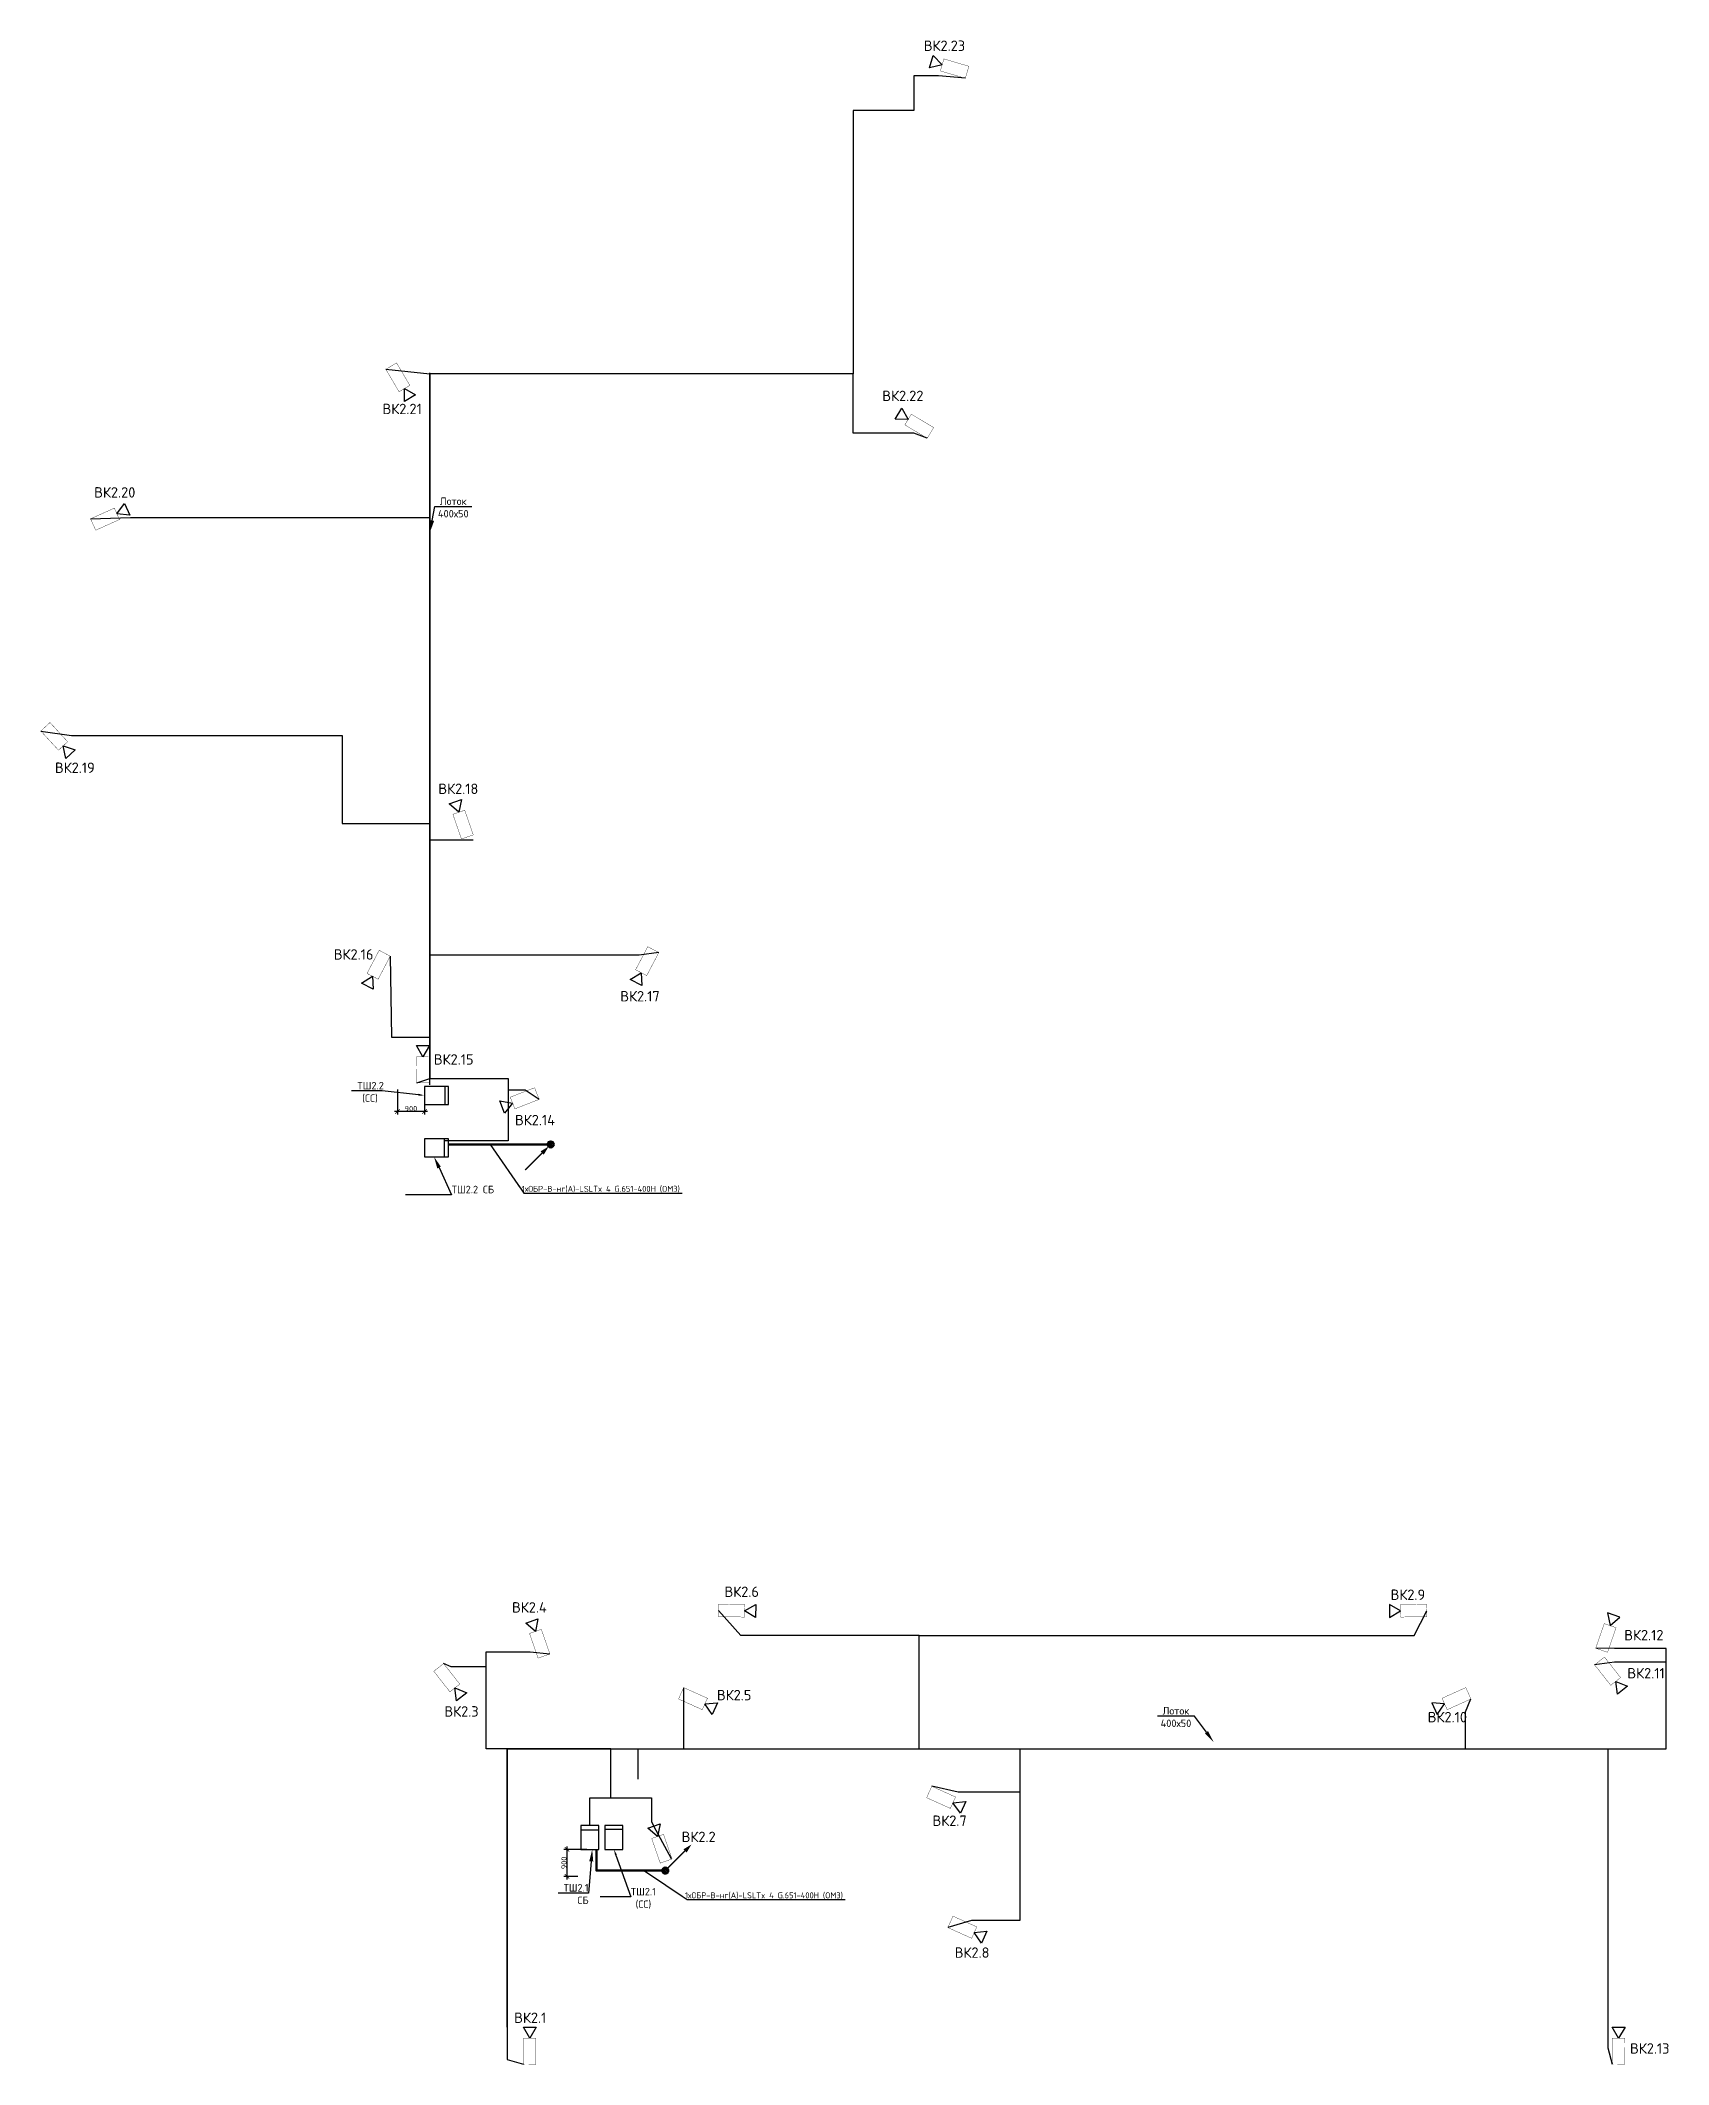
# Model space of a CAD drawing. Header units: millimetres. Extents: x -25459 to 1045457, y -66278 to 462905.
# Drawn here: x 167055 to 221307, y 202614 to 270056 of the extents above; entities that cross this region are included whole.
import ezdxf
from ezdxf import colors
from ezdxf.entities.mleader import LeaderData, LeaderLine
from ezdxf.math import Vec2, Vec3

# ---------------------------------------------------------------- set-up
doc = ezdxf.new("R2010")
doc.units = ezdxf.units.MM
doc.layers.add('_СОТ', color=7, linetype='Continuous')
doc.layers.add('СОТ_Кабель_UTP', color=5, linetype='Continuous')
for name, color, linetype, lineweight in [('СС_СКК_Лоток', 151, 'Рабочее в лотке -П-П-', 30), ('СС_СКС_Оборудование', 6, 'Continuous', 30), ('шкаф СКС', 94, 'Continuous', 50)]:
    doc.layers.add(name, color=color, linetype=linetype, lineweight=lineweight)
doc.styles.add('BRAZEN-txt', font='isocpeui.ttf')
doc.styles.add('DEN', font='isocpeur.ttf', dxfattribs={"height": 300})
doc.styles.add('ICOCPEUR', font='isocpeur.ttf')
doc.styles.add('KOSTY_STYLE', font='isocpeur.ttf')
doc.linetypes.add('Рабочее в лотке -П-П-', pattern='A,5,[130,ltypeshp.shx,S=0.5,R=0,X=1,Y=0],1,[130,ltypeshp.shx,S=0.75,R=90,X=0.75,Y=0.5],1,[130,ltypeshp.shx,S=0.5,R=0,X=0.5,Y=0],3.25', length=10.25)
doc.dimstyles.new('BRAZEN-Размеры_осевые', dxfattribs={"dimscale": 0, "dimtxt": 350, "dimasz": 150, "dimexe": 100, "dimexo": 100, "dimgap": 70, "dimtad": 1, "dimdec": 0, "dimzin": 0, "dimdsep": 46, "dimtxsty": 'BRAZEN-txt', "dimblk": 'ARCHTICK', "dimcen": 1, "dimdle": 100, "dimadec": 0, "dimazin": 0, "dimtfac": 1, "dimtdec": 0, "dimtofl": 0, "dimtmove": 1, "dimatfit": 3, "dimfxl": 1, "dimtolj": 1, "dimtzin": 0, "dimarcsym": 0})

msp = doc.modelspace()

# ---------------------------------------------------------------- texts
at = {"layer": '_СОТ', "color": 7, "lineweight": 25, "char_height": 347.4358, "width": 1248.59224, "attachment_point": 1, "style": 'KOSTY_STYLE'}
for s, insert in [('ВК2.2', (188420.681, 210373.17)), ('ВК2.1', (182840.192, 204347.143))]:
    msp.add_mtext(s, dxfattribs=dict(at, insert=insert))

# ---------------------------------------------------------------- blocks, each defined once
blk = doc.blocks.new('_ARCHTICK')
at = {"color": 0, "linetype": 'ByBlock', "const_width": 0.15}
blk.add_lwpolyline([(-0.5, -0.5), (0.5, 0.5)], dxfattribs=at)
blk = doc.blocks.new('*D44')
at = {"layer": 'Defpoints', "color": 0, "lineweight": 50, "transparency": 16777216}
for p in [(185365, 209783), (184598, 208883), (185065, 208883)]:
    blk.add_point(p, dxfattribs=at)
at = {"layer": 'СС_СКК_Лоток', "color": 0, "linetype": 'Continuous', "lineweight": -2, "transparency": 16777216}
for p, q in [((185265, 209783), (184498, 209783)), ((184598, 209883), (184598, 208783)), ((184965, 208883), (184498, 208883))]:
    blk.add_line(p, q, dxfattribs=at)
at = {"layer": 'СС_СКК_Лоток', "color": 0, "lineweight": -2, "transparency": 16777216, "xscale": 150, "yscale": 150, "zscale": 150}
for p, rotation in [((184598, 209783), 90), ((184598, 208883), 270)]:
    blk.add_blockref('_ARCHTICK', p, dxfattribs=dict(at, rotation=rotation))
at = {"layer": 'СС_СКК_Лоток', "color": 0, "lineweight": 0, "transparency": 16777216, "insert": (184499, 209333), "char_height": 250, "width": 731.08, "attachment_point": 5, "rotation": 90, "style": 'ICOCPEUR'}
blk.add_mtext('\\A1;{\\H0.71429x;900}', dxfattribs=at)
blk = doc.blocks.new('*D45')
at = {"layer": 'Defpoints', "color": 0, "lineweight": 50, "transparency": 16777216}
for p in [(178950, 235207), (179850, 235207), (178950, 234367)]:
    blk.add_point(p, dxfattribs=at)
at = {"layer": 'СС_СКК_Лоток', "color": 0, "linetype": 'Continuous', "lineweight": -2, "transparency": 16777216}
for p, q in [((178950, 235107), (178950, 234267)), ((179850, 235107), (179850, 234267)), ((179950, 234367), (178850, 234367))]:
    blk.add_line(p, q, dxfattribs=at)
at = {"layer": 'СС_СКК_Лоток', "color": 0, "lineweight": -2, "transparency": 16777216, "xscale": 150, "yscale": 150, "zscale": 150, "rotation": 180}
blk.add_blockref('_ARCHTICK', (178950, 234367), dxfattribs=at)
at = {"layer": 'СС_СКК_Лоток', "color": 0, "lineweight": -2, "transparency": 16777216, "xscale": 150, "yscale": 150, "zscale": 150}
blk.add_blockref('_ARCHTICK', (179850, 234367), dxfattribs=at)
at = {"layer": 'СС_СКК_Лоток', "color": 0, "lineweight": 0, "transparency": 16777216, "insert": (179400, 234466), "char_height": 250, "width": 731.08, "attachment_point": 5, "style": 'ICOCPEUR'}
blk.add_mtext('\\A1;{\\H0.71429x;900}', dxfattribs=at)
blk = doc.blocks.new('*U51')
at = {"color": 0}
blk.add_lwpolyline([(-0.71, -0.71, 0, 1.5, 0), (-2.83, -2.83, 2, 2, 0)], format="xyseb", dxfattribs=at)
at = {"color": 0, "const_width": 0.5}
blk.add_lwpolyline([(-8.5, -8.5), (-2.83, -2.83)], dxfattribs=at)
at = {"color": 0, "lineweight": 50, "ltscale": 100}
for radius in [1, 0.5]:
    blk.add_circle((0, 0), radius, dxfattribs=at)
blk = doc.blocks.new('*U52')
at = {"color": 0, "const_width": 0.5}
blk.add_lwpolyline([(0.71, 0.71), (6.59, 6.59)], dxfattribs=at)
at = {"color": 0}
blk.add_lwpolyline([(8.71, 8.71, 0, 1.5, 0), (6.59, 6.59, 2, 2, 0)], format="xyseb", dxfattribs=at)
at = {"color": 0, "lineweight": 50, "ltscale": 100}
for radius in [1, 0.5]:
    blk.add_circle((0, 0), radius, dxfattribs=at)
blk = doc.blocks.new('камера внутренняя')
at = {"color": 0}
blk.add_wipeout([(1951939, -2424562), (1952808, -2424562), (1952808, -2424771), (1953178, -2424557), (1953178, -2424989), (1952808, -2424771), (1952808, -2424979), (1951939, -2424979)], dxfattribs=at)
at = {"layer": 'шкаф СКС', "color": 0, "lineweight": 25}
for p, q in [((1952808, -2424771), (1953178, -2424557)), ((1953178, -2424989), (1952808, -2424771)), ((1953178, -2424557), (1953178, -2424989))]:
    blk.add_line(p, q, dxfattribs=at)
at = {"layer": 'шкаф СКС', "color": 0, "lineweight": 25, "const_width": 10.8}
blk.add_lwpolyline([(1951939, -2424562), (1952808, -2424562), (1952808, -2424979), (1951939, -2424979), (1951939, -2424562)], dxfattribs=at)

# ---------------------------------------------------------------- dimensions: what is measured, and where the dimension line sits
at = {"layer": 'СС_СКК_Лоток', "color": 7, "lineweight": 0}
for base, p1, p2, angle, picture, middle in [((178949.997, 234366.557), (179849.996, 235206.572), (178949.997, 235206.55), 180, '*D45', (179399.997, 234465.843)), ((184598.229, 208882.684), (185364.936, 209782.653), (185064.95, 208882.684), 270, '*D44', (184498.943, 209332.668))]:
    dim = msp.add_linear_dim(base=base, p1=p1, p2=p2, angle=angle, text='{\\H0.71429x;<>}', dimstyle='BRAZEN-Размеры_осевые', override={"dimscale": 1, "dimtxt": 250, "dimgap": 10, "dimtxsty": 'ICOCPEUR'}, dxfattribs=at)
    dim.commit()
    dim.dimension.update_dxf_attribs({"geometry": picture, "text_midpoint": middle})

# ---------------------------------------------------------------- linework, layer by layer
at = {"layer": '_СОТ', "color": 4, "lineweight": 50, "ltscale": 100}
for points in [[(184058.054, 233271.557), (180649.996, 233271.557)], [(187876.846, 209075.928), (185579.852, 209075.928), (185579.852, 209782.653)]]:
    msp.add_lwpolyline(points, dxfattribs=at)
at = {"layer": 'СС_СКК_Лоток', "ltscale": 100}
for points in [[(180032.284, 235261.314), (180032.284, 258978.727)], [(182611.786, 203854.468), (182611.786, 213130.538), (219287.839, 213130.538), (219287.839, 203450.301)]]:
    msp.add_lwpolyline(points, dxfattribs=at)
at = {"layer": 'СС_СКК_Лоток', "ltscale": 75}
msp.add_lwpolyline([(186970.132, 212121.576), (186970.131, 213130.538)], dxfattribs=at)
at = {"layer": 'СС_СКС_Оборудование', "color": 180}
for p, q in [((180528.003, 235206.575), (180528.003, 234606.575)), ((185864.936, 210460.66), (186464.936, 210460.66))]:
    msp.add_line(p, q, dxfattribs=at)
at = {"layer": 'СС_СКС_Оборудование', "color": 3}
for p, q in [((180504.185, 233461.557), (180504.185, 232861.557)), ((185064.936, 210436.841), (185664.936, 210436.841))]:
    msp.add_line(p, q, dxfattribs=at)
at = {"layer": 'СС_СКС_Оборудование', "color": 180}
for points in [[(180649.996, 235206.575), (179849.996, 235206.575), (179849.996, 234606.575), (180649.996, 234606.575)], [(185864.936, 210582.653), (185864.936, 209782.653), (186464.936, 209782.653), (186464.936, 210582.653)]]:
    msp.add_lwpolyline(points, close=True, dxfattribs=at)
at = {"layer": 'СС_СКС_Оборудование', "color": 3}
for points in [[(180649.996, 233461.557), (179849.996, 233461.557), (179849.996, 232861.557), (180649.996, 232861.557)], [(185064.936, 210582.653), (185064.936, 209782.653), (185664.936, 209782.653), (185664.936, 210582.653)]]:
    msp.add_lwpolyline(points, close=True, dxfattribs=at)

# ---------------------------------------------------------------- block references
at = {"layer": '_СОТ', "color": 6, "lineweight": 30}
for p, rotation in [((1384847.482, -2608644.953, 0), 163.5801692736808), ((1273479.703, 3173159.277, 0), 300.5753594734403), ((617435.578, -2827266.35, 0), 148.9337721844155), ((-2606318.392, 1663977.671, 0), 24.23070480376269), ((626681.582, 3325900.157, 0), 312.6778638816889), ((-1471561.813, -2394225.879, 0), 109.0942090923875), ((3232502.409, 841974.53, 0), 242.3231175673256), ((3241452.459, 842094.741, 0), 242.3231175673256), ((2882566.858, -1315882.608), 201.2839406958034), ((-1731572.951, 2666922.94, 0), 359.277853928415), ((-1466509.088, -2423083.024, 0), 109.1484713275475), ((879339.153, 3249153.34, 0), 308.1889208091715), ((918022.157, 3249369.17, 0), 308.1889208091715), ((-596430.176, 3227228.709, 0), 335.7695385119384)]:
    msp.add_blockref('камера внутренняя', p, dxfattribs=dict(at, rotation=rotation))
at = {"layer": '_СОТ', "color": 6, "lineweight": 30, "xscale": -1}
for p, rotation in [((2134471.344, 2666922.94, 0), 0.7221460715850015), ((999469.489, 3227228.709, 0), 24.23046148806159)]:
    msp.add_blockref('камера внутренняя', p, dxfattribs=dict(at, rotation=rotation))
at = {"layer": 'СС_СКК_Лоток', "color": 5, "xscale": 100, "yscale": 100, "zscale": 100}
msp.add_blockref('*U52', (187876.846, 209075.928), dxfattribs=at)

msp.set_redraw_order([(e.dxf.handle, doc.entitydb.next_handle()) for e in msp.query("TEXT MTEXT ATTDEF DIMENSION ARC_DIMENSION")])  # texts and dimensions are drawn at this point

# ---------------------------------------------------------------- leaders
at = {"layer": '_СОТ'}
ml = msp.add_multileader_mtext('Standard', dxfattribs=at)
ml.set_content('ТШ2.2\\P (СС)', color=256, style='KOSTY_STYLE')
ml.set_leader_properties()
ml.build(insert=Vec2(0, 0))
ml.multileader.update_dxf_attribs({"has_dogleg": 0, "text_left_attachment_type": 6, "text_right_attachment_type": 6, "dogleg_length": 100, "arrow_head_size": 200})
ctx = ml.context
ctx.base_point, ctx.char_height, ctx.arrow_head_size, ctx.landing_gap_size, ctx.plane_origin = Vec3(177616.054, 235055.557), 250, 200, 0, Vec3(184103.867, 232158.37)
ctx.left_attachment, ctx.right_attachment = 6, 6
notes = []
notes.append((ctx, [(0, (1, 1, 0), (178541.054, 235055.557), (-1, 0), 100, [(0, [(179849.996, 234906.575)], 0, [])])]))
ctx.mtext.insert, ctx.mtext.width, ctx.mtext.flow_direction = Vec3(177616.054, 235355.557), 1520.83746, 5
ml = msp.add_multileader_mtext('Standard', dxfattribs=at)
ml.set_content('ТШ2.2 СБ', color=256, style='KOSTY_STYLE')
ml.set_leader_properties()
ml.build(insert=Vec2(0, 0))
ml.multileader.update_dxf_attribs({"has_dogleg": 0, "text_left_attachment_type": 6, "text_right_attachment_type": 6, "dogleg_length": 100, "arrow_head_size": 400})
ctx = ml.context
ctx.base_point, ctx.char_height, ctx.arrow_head_size, ctx.landing_gap_size, ctx.plane_origin = Vec3(180756.834, 231595.069, 0), 250, 400, 0, Vec3(182398.846, 230480.118, 0)
ctx.left_attachment, ctx.right_attachment = 6, 6
notes.append((ctx, [(1, (1, 1, 0), (180656.834, 231595.069, 0), (1, 0), 100, [(0, [(180169.713, 232861.377, 0)], 0, [])])]))
ctx.mtext.insert, ctx.mtext.defined_height, ctx.mtext.flow_direction = Vec3(180756.834, 231895.069, 0), 339.116, 5
ml = msp.add_multileader_mtext('Standard', dxfattribs=at)
ml.set_content('ТШ2.1\\P СБ', color=256, style='KOSTY_STYLE')
ml.set_leader_properties()
ml.build(insert=Vec2(0, 0))
ml.multileader.update_dxf_attribs({"has_dogleg": 0, "text_left_attachment_type": 6, "text_right_attachment_type": 6, "dogleg_length": 100, "arrow_head_size": 400})
ctx = ml.context
ctx.base_point, ctx.char_height, ctx.arrow_head_size, ctx.landing_gap_size, ctx.plane_origin = Vec3(184545.949, 208328.496, 0), 250, 400, 0, Vec3(185303.501, 207116.244, 0)
ctx.left_attachment, ctx.right_attachment, ctx.text_align_type = 6, 6, 2
notes.append((ctx, [(0, (1, 1, 0), (185420.949, 208328.496, 0), (-1, 0), 100, [(0, [(185441.807, 209782.653, 0)], 0, [])])]))
ctx.mtext.insert, ctx.mtext.defined_height, ctx.mtext.alignment, ctx.mtext.flow_direction = Vec3(185320.949, 208628.496, 0), 339.116, 3, 5
ml = msp.add_multileader_mtext('Standard', dxfattribs=at)
ml.set_content('ТШ2.1\\P (СС)', color=256, style='KOSTY_STYLE')
ml.set_leader_properties()
ml.build(insert=Vec2(0, 0))
ml.multileader.update_dxf_attribs({"has_dogleg": 0, "text_left_attachment_type": 6, "text_right_attachment_type": 6, "dogleg_length": 100, "arrow_head_size": 200})
ctx = ml.context
ctx.base_point, ctx.char_height, ctx.arrow_head_size, ctx.landing_gap_size, ctx.plane_origin = Vec3(186726.054, 208197.557), 250, 200, 0, Vec3(193163.867, 205300.37)
ctx.left_attachment, ctx.right_attachment = 6, 6
notes.append((ctx, [(1, (1, 1, 0), (186626.054, 208197.557), (1, 0), 100, [(0, [(186164.936, 209782.653)], 0, [])])]))
ctx.mtext.insert, ctx.mtext.width, ctx.mtext.flow_direction = Vec3(186726.054, 208497.557), 1520.83746, 5
at = {"layer": 'СС_СКК_Лоток', "color": 7}
ml = msp.add_multileader_mtext('Standard', dxfattribs=at)
ml.set_content('Лоток\\P400х50', color=7, style='ICOCPEUR')
ml.set_leader_properties()
ml.build(insert=Vec2(0, 0))
ml.multileader.update_dxf_attribs({"text_left_attachment_type": 6, "text_right_attachment_type": 6, "dogleg_length": 100, "arrow_head_size": 400})
ctx = ml.context
ctx.base_point, ctx.char_height, ctx.arrow_head_size, ctx.landing_gap_size, ctx.plane_origin = Vec3(180298.06, 254529.557), 250, 400, 0, Vec3(185885.164, 252567.396)
ctx.left_attachment, ctx.right_attachment, ctx.text_align_type = 6, 6, 1
notes.append((ctx, [(1, (1, 1, 0), (180198.06, 254529.557), (1, 0), 100, [(0, [(180032.284, 253667.964)], 0, [])])]))
ctx.mtext.insert, ctx.mtext.width, ctx.mtext.alignment, ctx.mtext.flow_direction = Vec3(180810.56, 254829.557), 2467.27373, 2, 5
ml = msp.add_multileader_mtext('Standard', dxfattribs=at)
ml.set_content('Лоток\\P400х50', color=7, style='ICOCPEUR')
ml.set_leader_properties()
ml.build(insert=Vec2(0, 0))
ml.multileader.update_dxf_attribs({"text_left_attachment_type": 6, "text_right_attachment_type": 6, "dogleg_length": 100, "arrow_head_size": 400})
ctx = ml.context
ctx.base_point, ctx.char_height, ctx.arrow_head_size, ctx.landing_gap_size, ctx.plane_origin = Vec3(204380.357, 214225.948), 250, 400, 0, Vec3(209967.461, 212263.787)
ctx.left_attachment, ctx.right_attachment, ctx.text_align_type = 6, 6, 1
notes.append((ctx, [(0, (1, 1, 0), (205505.357, 214225.948), (-1, 0), 100, [(0, [(206146.155, 213364.439)], 0, [])])]))
ctx.mtext.insert, ctx.mtext.width, ctx.mtext.alignment, ctx.mtext.flow_direction = Vec3(204892.857, 214525.948), 2467.27373, 2, 5
for ctx, leaders in notes:
    for number, flags, end, landing, length, lines in leaders:
        leader = LeaderData()
        leader.index, (leader.has_last_leader_line, leader.has_dogleg_vector, leader.attachment_direction) = number, flags
        leader.last_leader_point, leader.dogleg_vector, leader.dogleg_length = Vec3(end), Vec3(landing), length
        for number, points, colour, breaks in lines:
            line = LeaderLine()
            line.index, line.vertices, line.color, line.breaks = number, Vec3.list(points), colors.encode_raw_color(colour), breaks
            leader.lines.append(line)
        ctx.leaders.append(leader)

# ---------------------------------------------------------------- next in the draw order: linework, layer by layer
at = {"layer": 'СОТ_Кабель_UTP', "ltscale": 100}
for points in [[(185364.936, 210582.653), (185364.936, 211502.496), (186058.821, 211502.496), (186058.821, 213130.538), (181905.561, 213130.538), (181905.561, 215863.006), (180737.194, 215863.006), (180489.152, 215974.191)], [(185364.936, 210582.653), (185364.936, 211502.496), (186058.821, 211502.496), (186058.821, 213130.538), (181905.561, 213130.538), (181905.561, 216362.974), (183368.906, 216362.974), (184030.52, 216293.317)]]:
    msp.add_lwpolyline(points, dxfattribs=at)

# ---------------------------------------------------------------- next in the draw order: block references
at = {"layer": '_СОТ', "color": 6, "lineweight": 30}
for p, rotation in [((-2238752.217, -1724310.906, 0), 90.18214063956484), ((-588162.393, 3223939.203, 0), 335.7695385119384), ((-587454.608, 3219611.991, 0), 335.7695385119384), ((-2245821.764, -1743830.161, 0), 89.87043108582506), ((-2209543.174, -1743830.161, 0), 89.87043108582506)]:
    msp.add_blockref('камера внутренняя', p, dxfattribs=dict(at, rotation=rotation))
at = {"layer": '_СОТ', "color": 6, "lineweight": 30, "xscale": -1, "rotation": 250.8515286724524}
msp.add_blockref('камера внутренняя', (1869419.737, -2422890.635, 0), dxfattribs=at)

# ---------------------------------------------------------------- next in the draw order: texts
at = {"layer": '_СОТ', "color": 7, "lineweight": 25, "char_height": 347.4358, "width": 1248.59224, "attachment_point": 1, "style": 'KOSTY_STYLE'}
for s, insert in [('ВК2.23', (196489.413, 270054.406)), ('ВК2.22', (195106.885, 258387.521)), ('ВК2.21', (178452.852, 257952.042)), ('ВК2.20', (168844.562, 255171.81)), ('ВК2.19', (167536.421, 245997.674)), ('ВК2.18', (180312.815, 245295.402)), ('ВК2.16', (176828.611, 239777.191)), ('ВК2.17', (186375.731, 238382.831)), ('ВК2.14', (182867.672, 234257.629)), ('ВК2.6', (189848.371, 218540.701)), ('ВК2.4', (182768.533, 218019.892)), ('ВК2.9', (212045.329, 218442.676)), ('ВК2.11', (219934.528, 215825.53)), ('ВК2.3', (180513.999, 214553.737)), ('ВК2.5', (189595.86, 215098.025)), ('ВК2.10', (213281.509, 214363.421))]:
    msp.add_mtext(s, dxfattribs=dict(at, insert=insert))

# ---------------------------------------------------------------- next in the draw order: leaders
at = {"color": 7}
ml = msp.add_multileader_mtext('Standard', dxfattribs=at)
ml.set_content('1х{\\C256;ОБР-В-нг(А)-LSLTx 4 G.651-400H (OM3) }', color=7, style='DEN')
ml.set_leader_properties()
ml.set_arrow_properties(name='ARCHTICK')
ml.build(insert=Vec2(0, 0))
ml.multileader.update_dxf_attribs({"has_dogleg": 0, "text_left_attachment_type": 6, "text_right_attachment_type": 6, "dogleg_length": 172.052, "arrow_head_size": 100})
ctx = ml.context
ctx.base_point, ctx.char_height, ctx.arrow_head_size, ctx.plane_origin = Vec3(183166.384, 231652.211), 200, 100, Vec3(188651.635, 231819.801)
ctx.left_attachment, ctx.right_attachment, ctx.text_align_type = 6, 6, 1
notes = []
notes.append((ctx, [(1, (1, 1, 0), (182994.331, 231652.211), (1, 0), 172.052, [(1, [(182042.261, 233272.961)], 0, [])])]))
ctx.mtext.insert, ctx.mtext.width, ctx.mtext.alignment, ctx.mtext.flow_direction = Vec3(185728.384, 231892.211), 5217.53675, 2, 5
ctx.mtext.has_bg_fill, ctx.mtext.bg_color, ctx.mtext.bg_scale_factor, ctx.mtext.bg_transparency, ctx.mtext.use_window_bg_color = 1, -1027028792, 1.5, 0, 1
ml = msp.add_multileader_mtext('Standard', dxfattribs=at)
ml.set_content('1х{\\C256;ОБР-В-нг(А)-LSLTx 4 G.651-400H (OM3)}', color=7, style='DEN')
ml.set_leader_properties()
ml.set_arrow_properties(name='ARCHTICK')
ml.build(insert=Vec2(0, 0))
ml.multileader.update_dxf_attribs({"has_dogleg": 0, "text_left_attachment_type": 6, "text_right_attachment_type": 6, "dogleg_length": 172.052, "arrow_head_size": 100})
ctx = ml.context
ctx.base_point, ctx.char_height, ctx.arrow_head_size, ctx.plane_origin = Vec3(188602.412, 208110.782), 200, 100, Vec3(194087.664, 208278.372)
ctx.left_attachment, ctx.right_attachment, ctx.text_align_type = 6, 6, 1
notes.append((ctx, [(1, (1, 1, 0), (188430.36, 208110.782), (1, 0), 172.052, [(1, [(187188.287, 209069.655)], 0, [])])]))
ctx.mtext.insert, ctx.mtext.width, ctx.mtext.alignment, ctx.mtext.flow_direction = Vec3(191164.412, 208350.782), 5217.53675, 2, 5
ctx.mtext.has_bg_fill, ctx.mtext.bg_color, ctx.mtext.bg_scale_factor, ctx.mtext.bg_transparency, ctx.mtext.use_window_bg_color = 1, -1027028792, 1.5, 0, 1
for ctx, leaders in notes:
    for number, flags, end, landing, length, lines in leaders:
        leader = LeaderData()
        leader.index, (leader.has_last_leader_line, leader.has_dogleg_vector, leader.attachment_direction) = number, flags
        leader.last_leader_point, leader.dogleg_vector, leader.dogleg_length = Vec3(end), Vec3(landing), length
        for number, points, colour, breaks in lines:
            line = LeaderLine()
            line.index, line.vertices, line.color, line.breaks = number, Vec3.list(points), colors.encode_raw_color(colour), breaks
            leader.lines.append(line)
        ctx.leaders.append(leader)

# ---------------------------------------------------------------- next in the draw order: linework, layer by layer
at = {"layer": 'СОТ_Кабель_UTP', "ltscale": 100}
for points in [[(197875.465, 268795.663), (196978.881, 268881.485), (196154.815, 268881.485), (196154.815, 267725.585), (194140.755, 267725.585), (194140.755, 258950.83), (180032.284, 258950.83), (180032.284, 235470.605), (182644.643, 235470.605), (182644.643, 233391.13), (180504.185, 233391.13)], [(178562.82, 259099.31), (180032.284, 258950.83), (180032.284, 235470.605), (182644.643, 235470.605), (182644.643, 233391.13), (180504.185, 233391.13)], [(196603.765, 256800.39), (196154.815, 256976.557), (194140.755, 256976.557), (194140.755, 258950.83), (180032.284, 258950.83), (180032.284, 235470.605), (182644.643, 235470.605), (182644.643, 233391.13), (180504.185, 233391.13)], [(168724.161, 254117.428), (170058.876, 254162.89), (180032.284, 254162.89), (180032.284, 235470.605), (182644.643, 235470.605), (182644.643, 233391.13), (180504.185, 233391.13)], [(167065.847, 247046.175), (168084.291, 246902.572), (177106.75, 246902.572), (177106.75, 243968.357), (180032.284, 243968.357), (180032.284, 235470.605), (182644.643, 235470.605), (182644.643, 233391.13), (180504.185, 233391.13)], [(181476.687, 243409.222), (180032.284, 243409.222), (180032.284, 235470.605), (182644.643, 235470.605), (182644.643, 233391.13), (180504.185, 233391.13)], [(178710.087, 239546.505), (178749.993, 236849.51), (180032.284, 236849.51), (180032.284, 235470.605), (182644.643, 235470.605), (182644.643, 233391.13), (180504.185, 233391.13)], [(187660.137, 239666.717), (187006.511, 239574.096), (180032.284, 239574.096), (180032.284, 235470.605), (182644.643, 235470.605), (182644.643, 233391.13), (180504.185, 233391.13)], [(179592.561, 235325.694), (180032.284, 235470.605), (182644.643, 235470.605), (182644.643, 233391.13), (180504.185, 233391.13)], [(183671.845, 234772.99), (183205.5, 235078.9), (182644.643, 235078.9), (182644.643, 233391.13), (180504.185, 233391.13)], [(185364.936, 210582.653), (185364.936, 211502.496), (186058.821, 211502.496), (186058.821, 213130.538), (182611.786, 213130.538), (182611.786, 202782.866), (183148.298, 202620.842)]]:
    msp.add_lwpolyline(points, dxfattribs=at)

# ---------------------------------------------------------------- next in the draw order: block references
at = {"layer": '_СОТ', "color": 6, "lineweight": 30, "rotation": 109.1484713275475}
msp.add_blockref('камера внутренняя', (-1462438.411, -2429913.535, 0), dxfattribs=at)
at = {"layer": 'СС_СКК_Лоток', "color": 5, "xscale": 100, "yscale": 100, "zscale": 100}
msp.add_blockref('*U51', (184058.054, 233271.557), dxfattribs=at)

# ---------------------------------------------------------------- next in the draw order: texts
at = {"layer": '_СОТ', "color": 7, "lineweight": 25, "char_height": 347.4358, "width": 1248.59224, "attachment_point": 1, "style": 'KOSTY_STYLE'}
for s, insert in [('ВК2.15', (180163.163, 236278.62)), ('ВК2.12', (219830.75, 217095.121)), ('ВК2.7', (196781.568, 210911.959)), ('ВК2.8', (197519.882, 206517.468)), ('ВК2.13', (220023.631, 203323.67))]:
    msp.add_mtext(s, dxfattribs=dict(at, insert=insert))

# ---------------------------------------------------------------- next in the draw order: linework, layer by layer
at = {"layer": 'СОТ_Кабель_UTP', "ltscale": 100}
for points in [[(185364.936, 210582.653), (185364.936, 211502.496), (186058.821, 211502.496), (186058.821, 213130.538), (196332.39, 213130.538), (196332.39, 216905.009), (190391.171, 216905.009), (189650.338, 217743.731)], [(185364.936, 210582.653), (185364.936, 211502.496), (186058.821, 211502.496), (186058.821, 213130.538), (196332.39, 213130.538), (196332.39, 216905.009), (212832.405, 216905.009), (213247.524, 217734.782)], [(185364.936, 210582.653), (185364.936, 211502.496), (186058.821, 211502.496), (186058.821, 213130.538), (221227.748, 213130.538), (221227.748, 216474.008), (219505.071, 216474.008), (218880.13, 216485.707)], [(185364.936, 210582.653), (185364.936, 211502.496), (186058.821, 211502.496), (186058.821, 213130.538), (221227.748, 213130.538), (221227.748, 216022.676), (219505.071, 216022.676), (218844.543, 215932.318)], [(185364.936, 210582.653), (185364.936, 211502.496), (186058.821, 211502.496), (186058.821, 213130.538), (188496.351, 213130.538), (188496.351, 215170.348)], [(185364.936, 210582.653), (185364.936, 211502.496), (186058.821, 211502.496), (186058.821, 213130.538), (214542.962, 213130.538), (214542.962, 214363.421), (214722.943, 214794.258)], [(185364.936, 210582.653), (185364.936, 211502.496), (186058.821, 211502.496), (186058.821, 213130.538), (199685.533, 213130.538), (199685.533, 211689.815), (197635.901, 211689.815), (196755.221, 211884.852)], [(185364.936, 210582.653), (185364.936, 211502.496), (186058.821, 211502.496), (186058.821, 213130.538), (199685.533, 213130.538), (199685.533, 207409.948), (198082.63, 207409.948), (197291.939, 207177.54)], [(185364.936, 210582.653), (185364.936, 211502.496), (186058.821, 211502.496), (186058.821, 213130.538), (219287.839, 213130.538), (219287.839, 203168.739), (219426.888, 202620.842)], [(185364.936, 210582.653), (185364.936, 211502.496), (187414.936, 211502.496), (187414.936, 210702.496), (188067.492, 209482.684)]]:
    msp.add_lwpolyline(points, dxfattribs=at)

doc.saveas('drawing.dxf')
